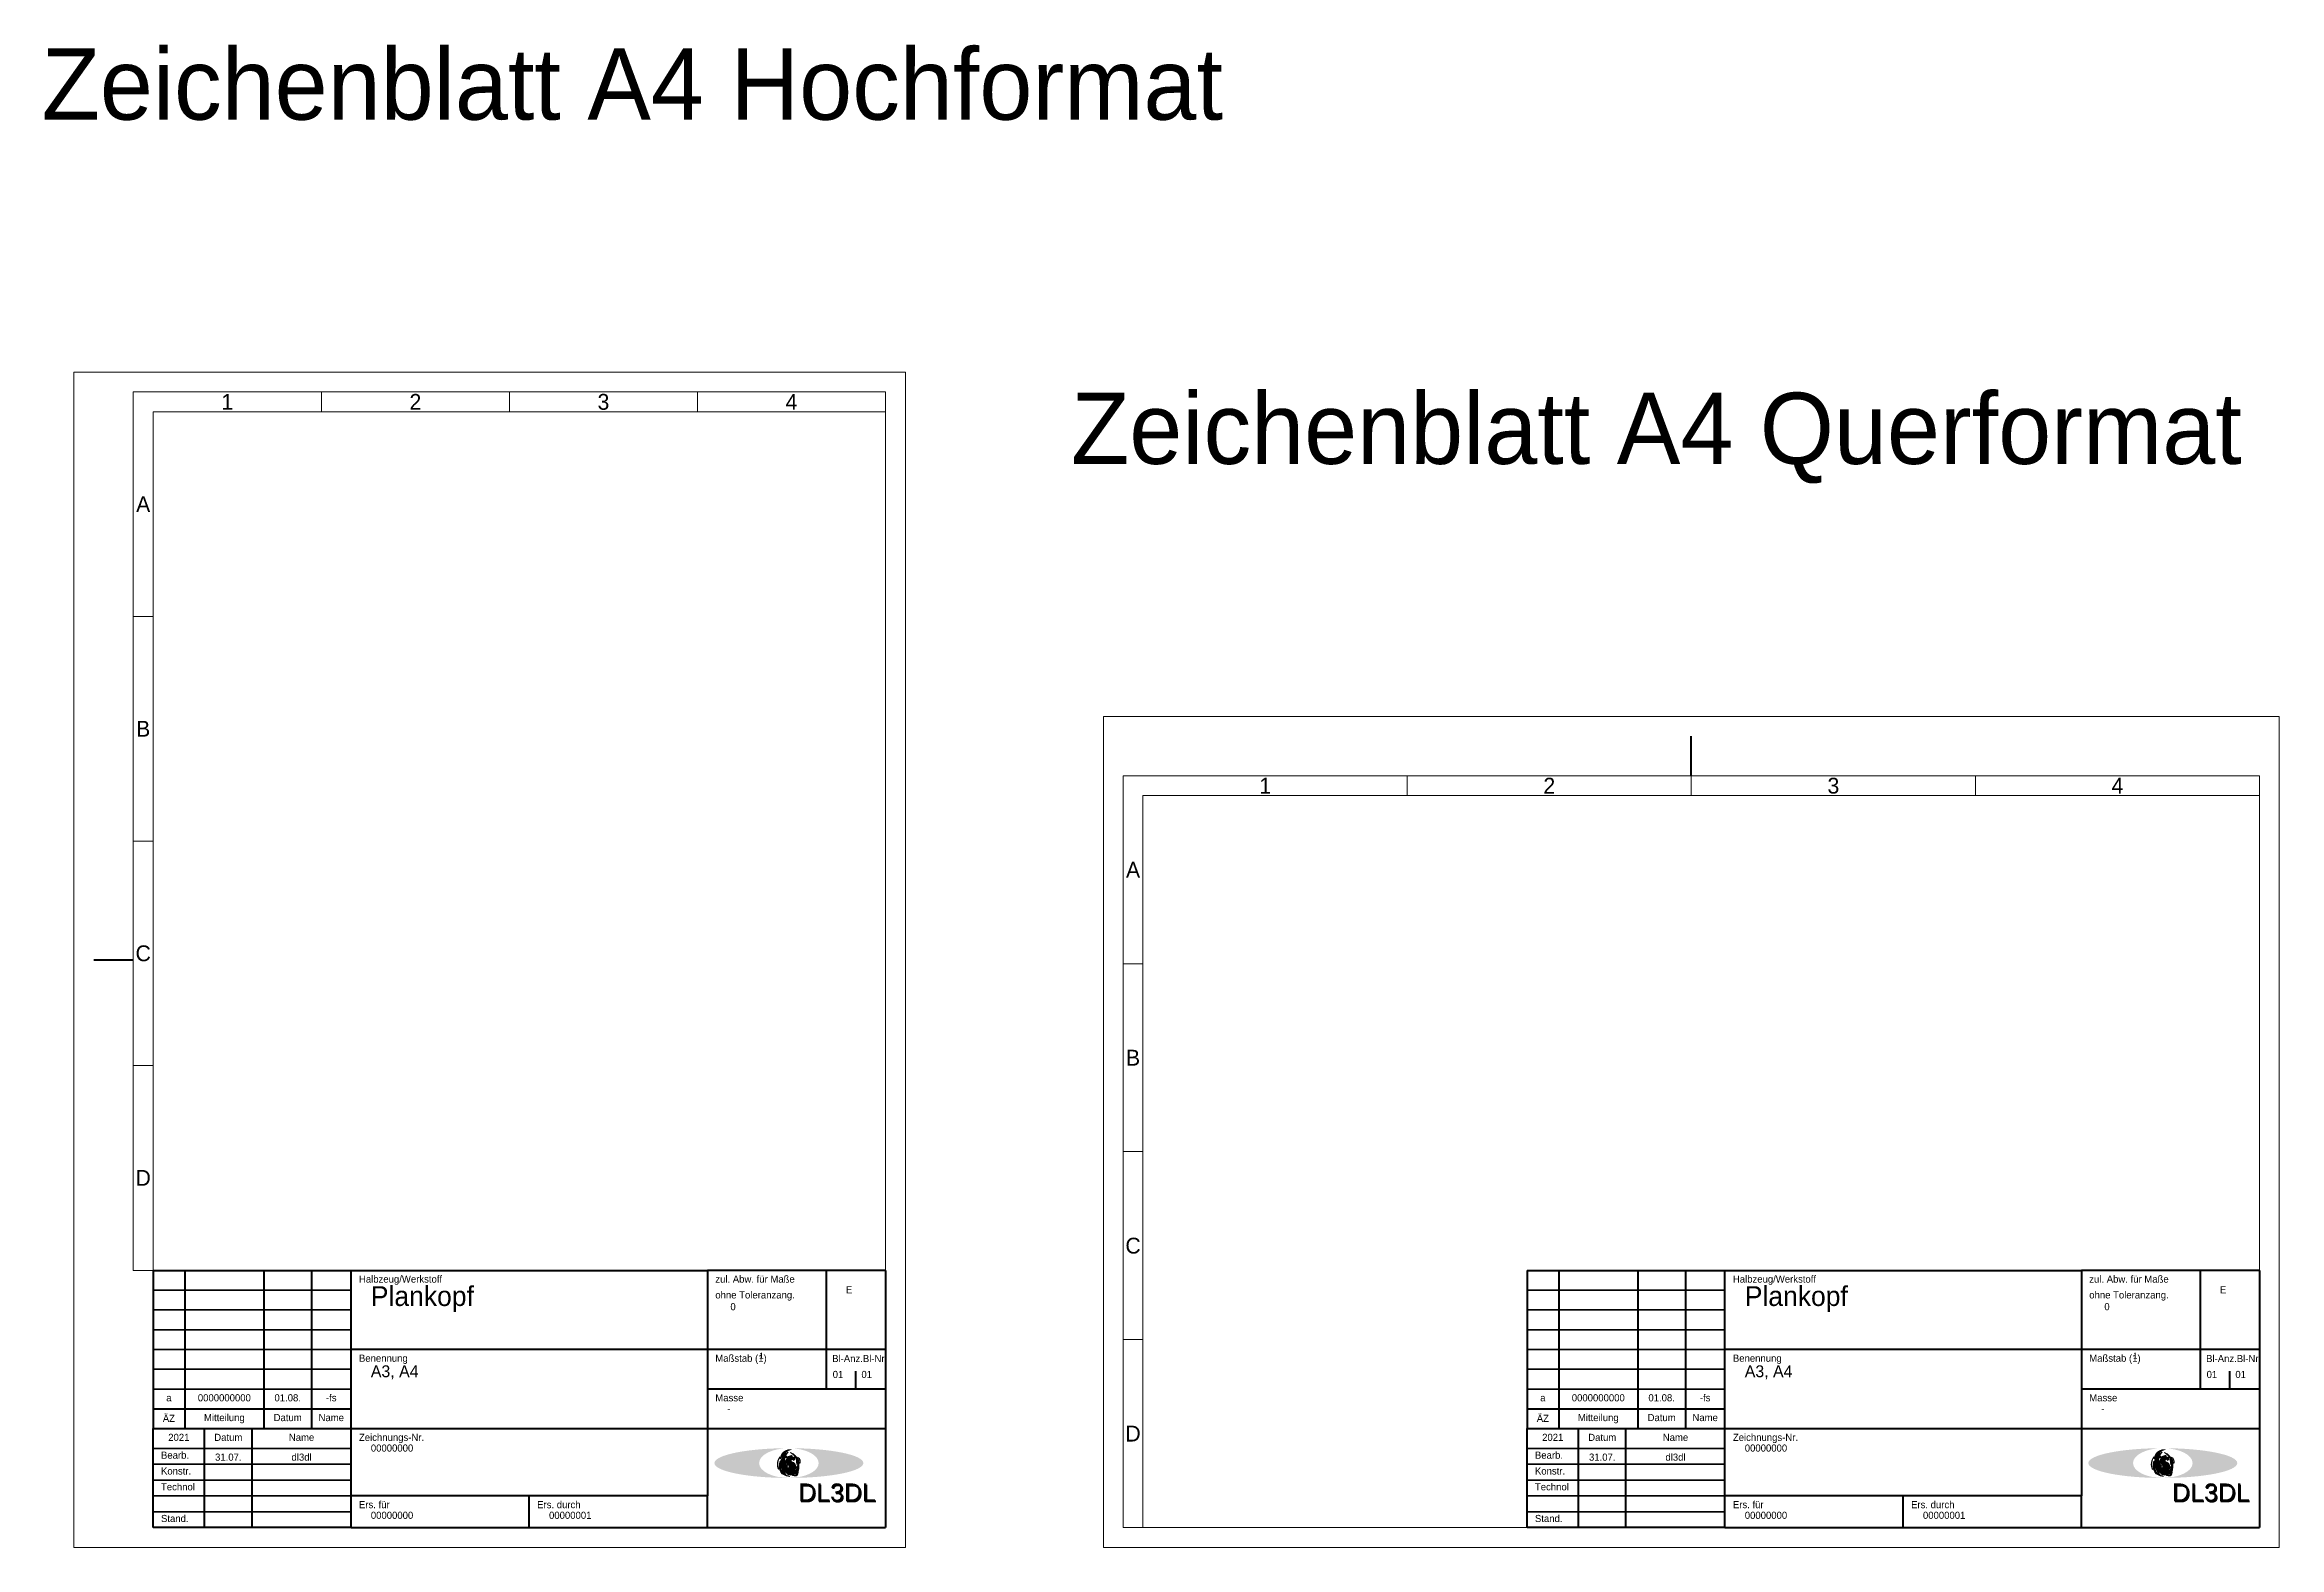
# Model space of a CAD drawing. Header units: millimetres. Extents: x -10 to 4154, y -219 to 3798.
# Drawn here: x 3581 to 4146, y 367 to 747 of the extents above; entities that cross this region are included whole.
import ezdxf
from ezdxf.enums import TextEntityAlignment as Align

# ---------------------------------------------------------------- set-up
doc = ezdxf.new("R2010")
doc.units = ezdxf.units.MM
for name, color, linetype, lineweight, true_color in [('_Logo_A_oval', 1, 'Continuous', 5, 0xff0000), ('_Logo_B_oval', 30, 'Continuous', 5, 0xff7f00), ('_Logo_C_oval', 16, 'Continuous', 5, 0x4c0000), ('_Logo_Phoenix', 96, 'Continuous', 5, 0x004c00), ('_Logo_Text1', 5, 'Continuous', 5, 0x0000ff), ('_Logo_Text2', 1, 'Continuous', 5, 0xff0000), ('Begrenzungslinie Felder', 5, 'Continuous', 50, 0x0000ff), ('Begrenzungslinie Schriftfeld', 30, 'Continuous', 100, 0xff7f00), ('Blattformate', 2, 'Continuous', 5, 0xffff00), ('Legende', 7, 'Continuous', 5, 0x000000), ('Lochung', 94, 'Continuous', 50, 0x008000), ('PK_Txt_ausgef', 3, 'Continuous', 5, 0x00ff00), ('Text_Ausgef', 3, 'Continuous', 5, 0x00ff00), ('Text_Vorgabe', 1, 'Continuous', 5, 0xff0000), ('Zeichnungsrahmen_1', 7, 'Continuous', 5, 0x000000), ('Zeilenlinie', 134, 'Continuous', 35, 0x008080)]:
    doc.layers.add(name, color=color, linetype=linetype, lineweight=lineweight, true_color=true_color)
doc.styles.add('textstyle302', font='')
doc.styles.add('textstyle305', font='')
doc.styles.add('textstyle307', font='')
doc.styles.add('textstyle309', font='')
doc.styles.add('textstyle311', font='')
doc.styles.add('textstyle313', font='')
doc.styles.add('textstyle315', font='')
doc.styles.add('textstyle318', font='')
doc.styles.add('textstyle323', font='')
doc.styles.add('textstyle325', font='')
doc.styles.add('textstyle327', font='')
doc.styles.add('textstyle329', font='')
doc.styles.add('textstyle331', font='')
doc.styles.add('textstyle333', font='')
doc.styles.add('textstyle335', font='')
doc.styles.add('textstyle337', font='')
doc.styles.add('textstyle564', font='')
doc.styles.add('textstyle565', font='')
doc.styles.add('textstyle778', font='')
doc.styles.add('textstyle779', font='')
doc.styles.add('textstyle780', font='')
doc.styles.add('textstyle781', font='')
doc.styles.add('textstyle782', font='')
doc.styles.add('textstyle783', font='')
doc.styles.add('textstyle784', font='')
doc.styles.add('textstyle785', font='')
doc.styles.add('textstyle786', font='')
doc.styles.add('textstyle787', font='')
doc.styles.add('textstyle788', font='')
doc.styles.add('textstyle789', font='')
doc.styles.add('textstyle790', font='')
doc.styles.add('textstyle791', font='')
doc.styles.add('textstyle792', font='')
doc.styles.add('textstyle793', font='')
doc.styles.add('textstyle794', font='')
doc.styles.add('textstyle795', font='')
doc.styles.add('textstyle808', font='')
doc.styles.add('textstyle809', font='')
doc.styles.add('textstyle816', font='')
doc.styles.add('textstyle817', font='')
doc.styles.add('textstyle818', font='')
doc.styles.add('textstyle819', font='')
doc.styles.add('textstyle820', font='')
doc.styles.add('textstyle821', font='')
doc.styles.add('textstyle822', font='')
doc.styles.add('textstyle823', font='')
doc.styles.add('textstyle824', font='')
doc.styles.add('textstyle825', font='')
doc.styles.add('textstyle826', font='')
doc.styles.add('textstyle827', font='')
doc.styles.add('textstyle828', font='')
doc.styles.add('textstyle829', font='')
doc.styles.add('textstyle830', font='')
doc.styles.add('textstyle831', font='')
doc.styles.add('textstyle832', font='')
doc.styles.add('textstyle833', font='')
doc.styles.add('textstyle834', font='')
doc.styles.add('textstyle835', font='')
doc.styles.add('textstyle836', font='')
doc.styles.add('textstyle837', font='')
doc.styles.add('textstyle838', font='')
doc.styles.add('textstyle839', font='')
doc.styles.add('textstyle840', font='')
doc.styles.add('textstyle841', font='')
doc.styles.add('textstyle842', font='')
doc.styles.add('textstyle843', font='')
doc.styles.add('textstyle844', font='')
doc.styles.add('textstyle845', font='')
doc.styles.add('textstyle846', font='')
doc.styles.add('textstyle847', font='')
doc.styles.add('textstyle848', font='')
doc.styles.add('textstyle849', font='')
doc.styles.add('textstyle850', font='')
doc.styles.add('textstyle851', font='')
doc.styles.add('textstyle852', font='')
doc.styles.add('textstyle853', font='')
doc.styles.add('textstyle854', font='')
doc.styles.add('textstyle855', font='')
doc.styles.add('textstyle856', font='')
doc.styles.add('textstyle857', font='')
doc.styles.add('textstyle858', font='')
doc.styles.add('textstyle859', font='')
doc.styles.add('textstyle860', font='')
doc.styles.add('textstyle861', font='')
doc.styles.add('textstyle862', font='')
doc.styles.add('textstyle863', font='')
doc.styles.add('textstyle864', font='')
doc.styles.add('textstyle865', font='')
doc.styles.add('textstyle866', font='')
doc.styles.add('textstyle867', font='')
doc.styles.add('textstyle868', font='')
doc.styles.add('textstyle869', font='')
doc.styles.add('textstyle870', font='')
doc.styles.add('textstyle871', font='')
doc.styles.add('textstyle872', font='')
doc.styles.add('textstyle873', font='')
doc.styles.add('textstyle874', font='')
doc.styles.add('textstyle875', font='')
doc.styles.get('textstyle302').set_extended_font_data('TGL 31034-1')
doc.styles.get('textstyle305').set_extended_font_data('TGL 31034-1')
doc.styles.get('textstyle307').set_extended_font_data('TGL 31034-1')
doc.styles.get('textstyle309').set_extended_font_data('TGL 31034-1')
doc.styles.get('textstyle311').set_extended_font_data('TGL 31034-1')
doc.styles.get('textstyle313').set_extended_font_data('TGL 31034-1')
doc.styles.get('textstyle315').set_extended_font_data('TGL 31034-1')
doc.styles.get('textstyle318').set_extended_font_data('TGL 31034-1')
doc.styles.get('textstyle323').set_extended_font_data('TGL 31034-1')
doc.styles.get('textstyle325').set_extended_font_data('TGL 31034-1')
doc.styles.get('textstyle327').set_extended_font_data('TGL 31034-1')
doc.styles.get('textstyle329').set_extended_font_data('TGL 31034-1')
doc.styles.get('textstyle331').set_extended_font_data('TGL 31034-1')
doc.styles.get('textstyle333').set_extended_font_data('TGL 31034-1')
doc.styles.get('textstyle335').set_extended_font_data('TGL 31034-1')
doc.styles.get('textstyle337').set_extended_font_data('TGL 31034-1')
doc.styles.get('textstyle564').set_extended_font_data('TGL 31034-1')
doc.styles.get('textstyle565').set_extended_font_data('TGL 31034-1')
doc.styles.get('textstyle778').set_extended_font_data('TGL 31034-1')
doc.styles.get('textstyle779').set_extended_font_data('TGL 31034-1')
doc.styles.get('textstyle780').set_extended_font_data('TGL 31034-1')
doc.styles.get('textstyle781').set_extended_font_data('TGL 31034-1')
doc.styles.get('textstyle782').set_extended_font_data('TGL 31034-1')
doc.styles.get('textstyle783').set_extended_font_data('TGL 31034-1')
doc.styles.get('textstyle784').set_extended_font_data('TGL 31034-1')
doc.styles.get('textstyle785').set_extended_font_data('TGL 31034-1')
doc.styles.get('textstyle786').set_extended_font_data('TGL 31034-1')
doc.styles.get('textstyle787').set_extended_font_data('TGL 31034-1')
doc.styles.get('textstyle788').set_extended_font_data('TGL 31034-1')
doc.styles.get('textstyle789').set_extended_font_data('TGL 31034-1')
doc.styles.get('textstyle790').set_extended_font_data('TGL 31034-1')
doc.styles.get('textstyle791').set_extended_font_data('TGL 31034-1')
doc.styles.get('textstyle792').set_extended_font_data('TGL 31034-1')
doc.styles.get('textstyle793').set_extended_font_data('TGL 31034-1')
doc.styles.get('textstyle794').set_extended_font_data('TGL 31034-1')
doc.styles.get('textstyle795').set_extended_font_data('TGL 31034-1')
doc.styles.get('textstyle808').set_extended_font_data('Arial')
doc.styles.get('textstyle809').set_extended_font_data('Arial')
doc.styles.get('textstyle816').set_extended_font_data('TGL 31034-1')
doc.styles.get('textstyle817').set_extended_font_data('TGL 31034-1')
doc.styles.get('textstyle818').set_extended_font_data('TGL 31034-1')
doc.styles.get('textstyle819').set_extended_font_data('TGL 31034-1')
doc.styles.get('textstyle820').set_extended_font_data('TGL 31034-1')
doc.styles.get('textstyle821').set_extended_font_data('TGL 31034-1')
doc.styles.get('textstyle822').set_extended_font_data('TGL 31034-1')
doc.styles.get('textstyle823').set_extended_font_data('TGL 31034-1')
doc.styles.get('textstyle824').set_extended_font_data('TGL 31034-1')
doc.styles.get('textstyle825').set_extended_font_data('TGL 31034-1')
doc.styles.get('textstyle826').set_extended_font_data('TGL 31034-1')
doc.styles.get('textstyle827').set_extended_font_data('TGL 31034-1')
doc.styles.get('textstyle828').set_extended_font_data('TGL 31034-1')
doc.styles.get('textstyle829').set_extended_font_data('TGL 31034-1')
doc.styles.get('textstyle830').set_extended_font_data('TGL 31034-1')
doc.styles.get('textstyle831').set_extended_font_data('TGL 31034-1')
doc.styles.get('textstyle832').set_extended_font_data('TGL 31034-1')
doc.styles.get('textstyle833').set_extended_font_data('TGL 31034-1')
doc.styles.get('textstyle834').set_extended_font_data('TGL 31034-1')
doc.styles.get('textstyle835').set_extended_font_data('TGL 31034-1')
doc.styles.get('textstyle836').set_extended_font_data('TGL 31034-1')
doc.styles.get('textstyle837').set_extended_font_data('TGL 31034-1')
doc.styles.get('textstyle838').set_extended_font_data('TGL 31034-1')
doc.styles.get('textstyle839').set_extended_font_data('TGL 31034-1')
doc.styles.get('textstyle840').set_extended_font_data('TGL 31034-1')
doc.styles.get('textstyle841').set_extended_font_data('TGL 31034-1')
doc.styles.get('textstyle842').set_extended_font_data('TGL 31034-1')
doc.styles.get('textstyle843').set_extended_font_data('TGL 31034-1')
doc.styles.get('textstyle844').set_extended_font_data('Arial')
doc.styles.get('textstyle845').set_extended_font_data('Arial')
doc.styles.get('textstyle846').set_extended_font_data('TGL 31034-1')
doc.styles.get('textstyle847').set_extended_font_data('TGL 31034-1')
doc.styles.get('textstyle848').set_extended_font_data('TGL 31034-1')
doc.styles.get('textstyle849').set_extended_font_data('TGL 31034-1')
doc.styles.get('textstyle850').set_extended_font_data('TGL 31034-1')
doc.styles.get('textstyle851').set_extended_font_data('TGL 31034-1')
doc.styles.get('textstyle852').set_extended_font_data('TGL 31034-1')
doc.styles.get('textstyle853').set_extended_font_data('TGL 31034-1')
doc.styles.get('textstyle854').set_extended_font_data('TGL 31034-1')
doc.styles.get('textstyle855').set_extended_font_data('TGL 31034-1')
doc.styles.get('textstyle856').set_extended_font_data('TGL 31034-1')
doc.styles.get('textstyle857').set_extended_font_data('TGL 31034-1')
doc.styles.get('textstyle858').set_extended_font_data('TGL 31034-1')
doc.styles.get('textstyle859').set_extended_font_data('TGL 31034-1')
doc.styles.get('textstyle860').set_extended_font_data('TGL 31034-1')
doc.styles.get('textstyle861').set_extended_font_data('TGL 31034-1')
doc.styles.get('textstyle862').set_extended_font_data('TGL 31034-1')
doc.styles.get('textstyle863').set_extended_font_data('TGL 31034-1')
doc.styles.get('textstyle864').set_extended_font_data('TGL 31034-1')
doc.styles.get('textstyle865').set_extended_font_data('TGL 31034-1')
doc.styles.get('textstyle866').set_extended_font_data('TGL 31034-1')
doc.styles.get('textstyle867').set_extended_font_data('TGL 31034-1')
doc.styles.get('textstyle868').set_extended_font_data('TGL 31034-1')
doc.styles.get('textstyle869').set_extended_font_data('TGL 31034-1')
doc.styles.get('textstyle870').set_extended_font_data('TGL 31034-1')
doc.styles.get('textstyle871').set_extended_font_data('TGL 31034-1')
doc.styles.get('textstyle872').set_extended_font_data('TGL 31034-1')
doc.styles.get('textstyle873').set_extended_font_data('TGL 31034-1')
doc.styles.get('textstyle874').set_extended_font_data('TGL 31034-1')
doc.styles.get('textstyle875').set_extended_font_data('TGL 31034-1')

msp = doc.modelspace()

# ---------------------------------------------------------------- texts
at = {"layer": '_Logo_Text1'}
for style, p in [('textstyle808', (3781.8, 380.93)), ('textstyle844', (4128.8, 380.93))]:
    msp.add_text('DL3DL', height=4.514, dxfattribs=dict(at, style=style)).set_placement(p, align=Align.MIDDLE_CENTER)
at = {"layer": '_Logo_Text2'}
for style, p in [('textstyle809', (3781.59, 381.22)), ('textstyle845', (4128.59, 381.22))]:
    msp.add_text('DL3DL', height=4.514, dxfattribs=dict(at, style=style)).set_placement(p, align=Align.MIDDLE_CENTER)
at = {"layer": 'Legende'}
for s, style, p in [('Zeichenblatt A4 Hochformat', 'textstyle565', (3580.71, 746.13)), ('Zeichenblatt A4 Querformat', 'textstyle564', (3840.71, 659.13))]:
    msp.add_text(s, height=18, dxfattribs=dict(at, style=style)).set_placement(p, align=Align.TOP_LEFT)
at = {"layer": 'PK_Txt_ausgef'}
for style, p in [('textstyle847', (3761.92, 415.79)), ('textstyle783', (4108.92, 415.79))]:
    msp.add_text('1', height=1.5, dxfattribs=dict(at, style=style)).set_placement(p, align=Align.MIDDLE_LEFT)
at = {"layer": 'Text_Ausgef'}
for s, height, style, p in [('Plankopf', 5, 'textstyle855', (3663.85, 433.32)), ('0', 1.8, 'textstyle850', (3754.66, 429.04)), ('E', 1.8, 'textstyle846', (3783.85, 433.32)), ('Plankopf', 5, 'textstyle791', (4010.85, 433.32)), ('0', 1.8, 'textstyle786', (4101.66, 429.04)), ('E', 1.8, 'textstyle782', (4130.85, 433.32)), ('A3, A4', 3, 'textstyle854', (3663.85, 413.32)), ('A3, A4', 3, 'textstyle790', (4010.85, 413.32)), ('01', 1.8, 'textstyle848', (3780.49, 411.92)), ('01', 1.8, 'textstyle849', (3787.75, 411.92)), ('01', 1.8, 'textstyle784', (4127.49, 411.92)), ('01', 1.8, 'textstyle785', (4134.75, 411.92)), ('-', 1.8, 'textstyle851', (3753.85, 403.32)), ('-', 1.8, 'textstyle787', (4100.85, 403.32)), ('00000000', 1.8, 'textstyle853', (3663.85, 393.32)), ('00000000', 1.8, 'textstyle789', (4010.85, 393.32)), ('00000000', 1.8, 'textstyle839', (3663.85, 376.32)), ('00000001', 1.8, 'textstyle852', (3708.85, 376.32)), ('00000000', 1.8, 'textstyle795', (4010.85, 376.32)), ('00000001', 1.8, 'textstyle788', (4055.85, 376.32))]:
    msp.add_text(s, height=height, dxfattribs=dict(at, style=style)).set_placement(p, align=Align.TOP_LEFT)
for s, style, p in [('a', 'textstyle841', (3612.85, 406.02)), ('0000000000', 'textstyle842', (3626.85, 406.02)), ('01.08.', 'textstyle843', (3642.85, 406.02)), ('-fs', 'textstyle836', (3653.85, 406.02)), ('a', 'textstyle779', (3959.85, 406.02)), ('0000000000', 'textstyle780', (3973.85, 406.02)), ('01.08.', 'textstyle781', (3989.85, 406.02)), ('-fs', 'textstyle792', (4000.85, 406.02)), ('2021', 'textstyle840', (3615.35, 396.02)), ('2021', 'textstyle778', (3962.35, 396.02)), ('31.07.', 'textstyle837', (3627.85, 391.02)), ('dl3dl', 'textstyle838', (3646.35, 391.02)), ('31.07.', 'textstyle793', (3974.85, 391.02)), ('dl3dl', 'textstyle794', (3993.35, 391.02))]:
    msp.add_text(s, height=1.8, dxfattribs=dict(at, style=style)).set_placement(p, align=Align.TOP_CENTER)
at = {"layer": 'Text_Vorgabe'}
for s, style, p in [('Halbzeug/Werkstoff', 'textstyle822', (3660.85, 436.02)), ('zul. Abw. für Maße', 'textstyle819', (3750.85, 436.02)), ('Halbzeug/Werkstoff', 'textstyle862', (4007.85, 436.02)), ('zul. Abw. für Maße', 'textstyle859', (4097.85, 436.02)), ('ohne Toleranzang.', 'textstyle820', (3750.85, 432.02)), ('ohne Toleranzang.', 'textstyle860', (4097.85, 432.02)), ('Benennung', 'textstyle823', (3660.85, 416.02)), ('Maßstab (1)', 'textstyle821', (3750.85, 416.02)), ('Bl-Anz.Bl-Nr.', 'textstyle817', (3780.36, 415.93)), ('Benennung', 'textstyle863', (4007.85, 416.02)), ('Maßstab (1)', 'textstyle861', (4097.85, 416.02)), ('Bl-Anz.Bl-Nr.', 'textstyle857', (4127.36, 415.93)), ('Masse', 'textstyle816', (3750.85, 406.02)), ('Masse', 'textstyle856', (4097.85, 406.02)), ('Zeichnungs-Nr.', 'textstyle824', (3660.85, 396.02)), ('Zeichnungs-Nr.', 'textstyle864', (4007.85, 396.02)), ('Bearb.', 'textstyle831', (3610.85, 391.52)), ('Bearb.', 'textstyle871', (3957.85, 391.52)), ('Konstr.', 'textstyle830', (3610.85, 387.52)), ('Konstr.', 'textstyle870', (3957.85, 387.52)), ('Technol', 'textstyle835', (3610.85, 383.52)), ('Ers. für', 'textstyle825', (3660.85, 379.02)), ('Ers. durch', 'textstyle818', (3705.85, 379.02)), ('Technol', 'textstyle875', (3957.85, 383.52)), ('Ers. für', 'textstyle865', (4007.85, 379.02)), ('Ers. durch', 'textstyle858', (4052.85, 379.02)), ('Stand.', 'textstyle834', (3610.85, 375.52)), ('Stand.', 'textstyle874', (3957.85, 375.52))]:
    msp.add_text(s, height=1.8, dxfattribs=dict(at, style=style)).set_placement(p, align=Align.TOP_LEFT)
for s, style, p in [('ÄZ', 'textstyle826', (3612.85, 400.82)), ('Mitteilung', 'textstyle827', (3626.85, 401.02)), ('Datum', 'textstyle828', (3642.85, 401.02)), ('Name', 'textstyle829', (3653.85, 401.02)), ('ÄZ', 'textstyle866', (3959.85, 400.82)), ('Mitteilung', 'textstyle867', (3973.85, 401.02)), ('Datum', 'textstyle868', (3989.85, 401.02)), ('Name', 'textstyle869', (4000.85, 401.02)), ('Datum', 'textstyle832', (3627.85, 396.02)), ('Name', 'textstyle833', (3646.35, 396.02)), ('Datum', 'textstyle872', (3974.85, 396.02)), ('Name', 'textstyle873', (3993.35, 396.02))]:
    msp.add_text(s, height=1.8, dxfattribs=dict(at, style=style)).set_placement(p, align=Align.TOP_CENTER)
at = {"layer": 'Zeichnungsrahmen_1'}
for s, style, p in [('1', 'textstyle318', (3627.6, 656.82)), ('2', 'textstyle313', (3675.1, 656.82)), ('3', 'textstyle315', (3722.6, 656.82)), ('4', 'textstyle309', (3770.1, 656.82)), ('A', 'textstyle311', (3606.35, 630.95)), ('B', 'textstyle305', (3606.35, 574.2)), ('1', 'textstyle335', (3889.73, 559.82)), ('2', 'textstyle337', (3961.48, 559.82)), ('3', 'textstyle331', (4033.23, 559.82)), ('4', 'textstyle333', (4104.98, 559.82)), ('A', 'textstyle327', (3856.35, 538.57)), ('C', 'textstyle307', (3606.35, 517.45)), ('B', 'textstyle329', (3856.35, 491.07)), ('D', 'textstyle302', (3606.35, 460.7)), ('C', 'textstyle323', (3856.35, 443.57)), ('D', 'textstyle325', (3856.35, 396.07))]:
    msp.add_text(s, height=4, dxfattribs=dict(at, style=style)).set_placement(p, align=Align.MIDDLE_CENTER)

# ---------------------------------------------------------------- hatches: boundary and pattern name
at = {"layer": '_Logo_A_oval'}
h = msp.add_hatch(color=256, dxfattribs=at)
edge = h.paths.add_edge_path()
edge.add_ellipse((3769.43, 388.62), major_axis=(7.52, 0), ratio=0.5, start_angle=0, end_angle=360)
edge = h.paths.add_edge_path()
edge.add_ellipse((3769.43, 388.62), major_axis=(11.29, 0), ratio=0.333333, start_angle=0, end_angle=360)
h = msp.add_hatch(color=256, dxfattribs=at)
edge = h.paths.add_edge_path()
edge.add_ellipse((4116.43, 388.62), major_axis=(7.52, 0), ratio=0.5, start_angle=0, end_angle=360)
edge = h.paths.add_edge_path()
edge.add_ellipse((4116.43, 388.62), major_axis=(11.29, 0), ratio=0.333333, start_angle=0, end_angle=360)
at = {"layer": '_Logo_B_oval'}
h = msp.add_hatch(color=256, dxfattribs=at)
edge = h.paths.add_edge_path()
edge.add_ellipse((3769.43, 388.62), major_axis=(11.29, 0), ratio=0.333333, start_angle=0, end_angle=360)
edge = h.paths.add_edge_path()
edge.add_ellipse((3769.43, 388.62), major_axis=(15.05, 0), ratio=0.25, start_angle=0, end_angle=360)
h = msp.add_hatch(color=256, dxfattribs=at)
edge = h.paths.add_edge_path()
edge.add_ellipse((4116.43, 388.62), major_axis=(11.29, 0), ratio=0.333333, start_angle=0, end_angle=360)
edge = h.paths.add_edge_path()
edge.add_ellipse((4116.43, 388.62), major_axis=(15.05, 0), ratio=0.25, start_angle=0, end_angle=360)
at = {"layer": '_Logo_C_oval'}
h = msp.add_hatch(color=256, dxfattribs=at)
edge = h.paths.add_edge_path()
edge.add_ellipse((3769.43, 388.62), major_axis=(15.05, 0), ratio=0.25, start_angle=0, end_angle=360)
edge = h.paths.add_edge_path()
edge.add_ellipse((3769.43, 388.62), major_axis=(18.81, 0), ratio=0.2, start_angle=0, end_angle=360)
h = msp.add_hatch(color=256, dxfattribs=at)
edge = h.paths.add_edge_path()
edge.add_ellipse((4116.43, 388.62), major_axis=(15.05, 0), ratio=0.25, start_angle=0, end_angle=360)
edge = h.paths.add_edge_path()
edge.add_ellipse((4116.43, 388.62), major_axis=(18.81, 0), ratio=0.2, start_angle=0, end_angle=360)
at = {"layer": '_Logo_Phoenix'}
h = msp.add_hatch(color=256, dxfattribs=at)
edge = h.paths.add_edge_path()
edge.add_spline(control_points=[(3767.25, 390.22), (3766.04, 389.08), (3766.63, 387.16), (3766.89, 387.03)], knot_values=[0, 0, 0, 0, 1, 1, 1, 1], degree=3, periodic=0)
edge.add_spline(control_points=[(3766.89, 387.03), (3766.81, 387.1), (3766.23, 389.01), (3767.25, 390.22)], knot_values=[0, 0, 0, 0, 1, 1, 1, 1], degree=3, periodic=0)
h = msp.add_hatch(color=256, dxfattribs=at)
edge = h.paths.add_edge_path()
edge.add_spline(control_points=[(3768.87, 388.15), (3769.18, 387.96), (3768.97, 387.61), (3768.97, 387.61), (3768.97, 387.61), (3769.04, 387.43), (3769.51, 387.42), (3769.44, 387.86), (3769.35, 388.15), (3768.96, 388.54), (3768.65, 388.8), (3768.53, 389.15), (3768.76, 389.51), (3769.14, 389.76), (3769.21, 389.85), (3769.15, 389.98), (3768.94, 389.98), (3768.75, 389.93), (3768.59, 390.01), (3768.63, 390.28), (3768.87, 390.4), (3768.88, 390.41), (3768.88, 390.4), (3768.81, 390.29), (3768.7, 390.21), (3768.8, 390.13), (3769.08, 390.21), (3769.42, 390.39), (3770.03, 390.52), (3770.25, 390.49), (3770.28, 390.43), (3770.31, 390.24), (3770.23, 390.08), (3770.53, 390.11), (3770.74, 390.02), (3770.91, 389.84), (3770.87, 389.56), (3770.67, 389.3), (3770.59, 389.24), (3770.59, 389.24), (3770.57, 389.39), (3770.52, 389.54), (3770.34, 389.58), (3770.09, 389.54), (3769.98, 389.3), (3770, 389), (3770.22, 388.91), (3770.66, 388.76), (3770.87, 388.49)], knot_values=[0, 0, 0, 0, 1, 2, 3, 4, 5, 6, 7, 8, 9, 10, 11, 12, 13, 14, 15, 16, 17, 18, 19, 20, 21, 22, 23, 24, 25, 26, 27, 28, 29, 30, 31, 32, 33, 34, 35, 36, 37, 38, 39, 40, 41, 42, 43, 44, 45, 46, 46, 46, 46], degree=3, periodic=0)
edge.add_spline(control_points=[(3770.87, 388.49), (3771.07, 388.14), (3771.21, 387.65), (3771.13, 387.18), (3770.96, 386.75), (3770.8, 386.48), (3770.8, 386.48), (3771.32, 386.79), (3771.46, 387.32), (3771.45, 387.73), (3771.41, 387.84), (3771.56, 387.57), (3771.58, 387.09), (3771.48, 386.79), (3771.06, 386.02), (3770.62, 385.73), (3770.13, 385.6), (3769.54, 385.59), (3769.17, 385.78), (3769.17, 385.78), (3769.17, 385.78)], knot_values=[0, 0, 0, 0, 1, 2, 3, 4, 5, 6, 7, 8, 9, 10, 11, 12, 13, 14, 15, 16, 17, 18, 18, 18, 18], degree=3, periodic=0)
edge.add_spline(control_points=[(3769.17, 385.78), (3769.17, 385.78), (3769.12, 385.75), (3766.23, 389.08), (3769.23, 391.48)], knot_values=[0, 0, 0, 0, 1, 2, 2, 2, 2], degree=3, periodic=0)
edge.add_spline(control_points=[(3769.23, 391.48), (3767.91, 389.76), (3768.87, 388.15), (3768.87, 388.15), (3768.87, 388.15), (3768.87, 388.15), (3768.87, 388.15)], knot_values=[0, 0, 0, 0, 1, 2, 3, 4, 4, 4, 4], degree=3, periodic=0)
h = msp.add_hatch(color=256, dxfattribs=at)
edge = h.paths.add_edge_path()
edge.add_spline(control_points=[(3768.78, 391.53), (3767.3, 388.63), (3768.68, 385.62), (3768.68, 385.6), (3768.68, 385.6), (3766.53, 388.67), (3768.78, 391.53), (3768.78, 391.53), (3768.78, 391.53)], knot_values=[0, 0, 0, 0, 1, 2, 3, 4, 5, 6, 6, 6, 6], degree=3, periodic=0)
h = msp.add_hatch(color=256, dxfattribs=at)
edge = h.paths.add_edge_path()
edge.add_spline(control_points=[(3770, 392.07), (3768.01, 391.59), (3767.27, 389.68), (3767.27, 389.68)], knot_values=[0, 0, 0, 0, 1, 1, 1, 1], degree=3, periodic=0)
edge.add_spline(control_points=[(3767.27, 389.68), (3767.3, 389.82), (3767.57, 392.06), (3770, 392.07)], knot_values=[0, 0, 0, 0, 1, 1, 1, 1], degree=3, periodic=0)
h = msp.add_hatch(color=256, dxfattribs=at)
edge = h.paths.add_edge_path()
edge.add_spline(control_points=[(3771.32, 389.22), (3771.36, 388.98), (3771.39, 388.79), (3771.41, 388.49), (3771.42, 388.26), (3771.41, 388.26), (3771.41, 388.26), (3771.52, 388.57), (3771.52, 388.95), (3771.44, 389.62), (3771.23, 390.23), (3771.05, 390.53), (3770.54, 390.95), (3769.86, 391.25), (3769.86, 391.25), (3769.86, 391.25)], knot_values=[0, 0, 0, 0, 1, 2, 3, 4, 5, 6, 7, 8, 9, 10, 11, 12, 13, 13, 13, 13], degree=3, periodic=0)
edge.add_spline(control_points=[(3769.86, 391.25), (3770.27, 391.04), (3770.5, 390.81), (3770.74, 390.5), (3770.99, 390.17), (3771.22, 389.66), (3771.32, 389.22)], knot_values=[0, 0, 0, 0, 1, 2, 3, 4, 4, 4, 4], degree=3, periodic=0)
h = msp.add_hatch(color=256, dxfattribs=at)
edge = h.paths.add_edge_path()
edge.add_spline(control_points=[(3771.97, 387.61), (3771.95, 387.23), (3771.83, 386.72), (3771.67, 386.44), (3771.31, 386.1), (3771.11, 385.9), (3771.11, 385.9), (3771.25, 386.16), (3771.45, 386.48), (3771.57, 386.79), (3771.58, 387.09), (3771.44, 387.78)], knot_values=[0, 0, 0, 0, 1, 2, 3, 4, 5, 6, 7, 8, 9, 9, 9, 9], degree=3, periodic=0)
edge.add_spline(control_points=[(3771.44, 387.78), (3771.63, 387.87), (3771.67, 388.08), (3771.69, 388.72), (3771.65, 389.28), (3771.64, 389.59), (3771.44, 390.2), (3771.33, 390.28), (3771.67, 389.85), (3771.78, 389.55), (3771.89, 389.12), (3771.95, 388.71), (3771.98, 388.14), (3771.97, 387.61)], knot_values=[0, 0, 0, 0, 1, 2, 3, 4, 5, 6, 7, 8, 9, 10, 11, 11, 11, 11], degree=3, periodic=0)
h = msp.add_hatch(color=256, dxfattribs=at)
edge = h.paths.add_edge_path()
edge.add_spline(control_points=[(3772.23, 388.47), (3772.23, 388.87), (3772.17, 389.14), (3772.11, 389.44), (3771.99, 389.68), (3771.72, 390.06), (3771.72, 390.06), (3771.72, 390.06)], knot_values=[0, 0, 0, 0, 1, 2, 3, 4, 5, 5, 5, 5], degree=3, periodic=0)
edge.add_spline(control_points=[(3771.72, 390.06), (3772.35, 389.74), (3772.23, 388.47), (3772.23, 388.47), (3772.23, 388.47)], knot_values=[0, 0, 0, 0, 1, 2, 2, 2, 2], degree=3, periodic=0)
h = msp.add_hatch(color=256, dxfattribs=at)
edge = h.paths.add_edge_path()
edge.add_spline(control_points=[(4114.25, 390.22), (4113.04, 389.08), (4113.63, 387.16), (4113.89, 387.03)], knot_values=[0, 0, 0, 0, 1, 1, 1, 1], degree=3, periodic=0)
edge.add_spline(control_points=[(4113.89, 387.03), (4113.81, 387.1), (4113.23, 389.01), (4114.25, 390.22)], knot_values=[0, 0, 0, 0, 1, 1, 1, 1], degree=3, periodic=0)
h = msp.add_hatch(color=256, dxfattribs=at)
edge = h.paths.add_edge_path()
edge.add_spline(control_points=[(4115.87, 388.15), (4116.18, 387.96), (4115.97, 387.61), (4115.97, 387.61), (4115.97, 387.61), (4116.04, 387.43), (4116.51, 387.42), (4116.44, 387.86), (4116.35, 388.15), (4115.96, 388.54), (4115.65, 388.8), (4115.53, 389.15), (4115.76, 389.51), (4116.14, 389.76), (4116.21, 389.85), (4116.15, 389.98), (4115.94, 389.98), (4115.75, 389.93), (4115.59, 390.01), (4115.63, 390.28), (4115.87, 390.4), (4115.88, 390.41), (4115.88, 390.4), (4115.81, 390.29), (4115.7, 390.21), (4115.8, 390.13), (4116.08, 390.21), (4116.42, 390.39), (4117.03, 390.52), (4117.25, 390.49), (4117.28, 390.43), (4117.31, 390.24), (4117.23, 390.08), (4117.53, 390.11), (4117.74, 390.02), (4117.91, 389.84), (4117.87, 389.56), (4117.67, 389.3), (4117.59, 389.24), (4117.59, 389.24), (4117.57, 389.39), (4117.52, 389.54), (4117.34, 389.58), (4117.09, 389.54), (4116.98, 389.3), (4117, 389), (4117.22, 388.91), (4117.66, 388.76), (4117.87, 388.49)], knot_values=[0, 0, 0, 0, 1, 2, 3, 4, 5, 6, 7, 8, 9, 10, 11, 12, 13, 14, 15, 16, 17, 18, 19, 20, 21, 22, 23, 24, 25, 26, 27, 28, 29, 30, 31, 32, 33, 34, 35, 36, 37, 38, 39, 40, 41, 42, 43, 44, 45, 46, 46, 46, 46], degree=3, periodic=0)
edge.add_spline(control_points=[(4117.87, 388.49), (4118.07, 388.14), (4118.21, 387.65), (4118.13, 387.18), (4117.96, 386.75), (4117.8, 386.48), (4117.8, 386.48), (4118.32, 386.79), (4118.46, 387.32), (4118.45, 387.73), (4118.41, 387.84), (4118.56, 387.57), (4118.58, 387.09), (4118.48, 386.79), (4118.06, 386.02), (4117.62, 385.73), (4117.13, 385.6), (4116.54, 385.59), (4116.17, 385.78), (4116.17, 385.78), (4116.17, 385.78)], knot_values=[0, 0, 0, 0, 1, 2, 3, 4, 5, 6, 7, 8, 9, 10, 11, 12, 13, 14, 15, 16, 17, 18, 18, 18, 18], degree=3, periodic=0)
edge.add_spline(control_points=[(4116.17, 385.78), (4116.17, 385.78), (4116.12, 385.75), (4113.23, 389.08), (4116.23, 391.48)], knot_values=[0, 0, 0, 0, 1, 2, 2, 2, 2], degree=3, periodic=0)
edge.add_spline(control_points=[(4116.23, 391.48), (4114.91, 389.76), (4115.87, 388.15), (4115.87, 388.15), (4115.87, 388.15), (4115.87, 388.15), (4115.87, 388.15)], knot_values=[0, 0, 0, 0, 1, 2, 3, 4, 4, 4, 4], degree=3, periodic=0)
h = msp.add_hatch(color=256, dxfattribs=at)
edge = h.paths.add_edge_path()
edge.add_spline(control_points=[(4115.78, 391.53), (4114.3, 388.63), (4115.68, 385.62), (4115.68, 385.6), (4115.68, 385.6), (4113.53, 388.67), (4115.78, 391.53), (4115.78, 391.53), (4115.78, 391.53)], knot_values=[0, 0, 0, 0, 1, 2, 3, 4, 5, 6, 6, 6, 6], degree=3, periodic=0)
h = msp.add_hatch(color=256, dxfattribs=at)
edge = h.paths.add_edge_path()
edge.add_spline(control_points=[(4117, 392.07), (4115.01, 391.59), (4114.27, 389.68), (4114.27, 389.68)], knot_values=[0, 0, 0, 0, 1, 1, 1, 1], degree=3, periodic=0)
edge.add_spline(control_points=[(4114.27, 389.68), (4114.3, 389.82), (4114.57, 392.06), (4117, 392.07)], knot_values=[0, 0, 0, 0, 1, 1, 1, 1], degree=3, periodic=0)
h = msp.add_hatch(color=256, dxfattribs=at)
edge = h.paths.add_edge_path()
edge.add_spline(control_points=[(4118.32, 389.22), (4118.36, 388.98), (4118.39, 388.79), (4118.41, 388.49), (4118.42, 388.26), (4118.41, 388.26), (4118.41, 388.26), (4118.52, 388.57), (4118.52, 388.95), (4118.44, 389.62), (4118.23, 390.23), (4118.05, 390.53), (4117.54, 390.95), (4116.86, 391.25), (4116.86, 391.25), (4116.86, 391.25)], knot_values=[0, 0, 0, 0, 1, 2, 3, 4, 5, 6, 7, 8, 9, 10, 11, 12, 13, 13, 13, 13], degree=3, periodic=0)
edge.add_spline(control_points=[(4116.86, 391.25), (4117.27, 391.04), (4117.5, 390.81), (4117.74, 390.5), (4117.99, 390.17), (4118.22, 389.66), (4118.32, 389.22)], knot_values=[0, 0, 0, 0, 1, 2, 3, 4, 4, 4, 4], degree=3, periodic=0)
h = msp.add_hatch(color=256, dxfattribs=at)
edge = h.paths.add_edge_path()
edge.add_spline(control_points=[(4118.97, 387.61), (4118.95, 387.23), (4118.83, 386.72), (4118.67, 386.44), (4118.31, 386.1), (4118.11, 385.9), (4118.11, 385.9), (4118.25, 386.16), (4118.45, 386.48), (4118.57, 386.79), (4118.58, 387.09), (4118.44, 387.78)], knot_values=[0, 0, 0, 0, 1, 2, 3, 4, 5, 6, 7, 8, 9, 9, 9, 9], degree=3, periodic=0)
edge.add_spline(control_points=[(4118.44, 387.78), (4118.63, 387.87), (4118.67, 388.08), (4118.69, 388.72), (4118.65, 389.28), (4118.64, 389.59), (4118.44, 390.2), (4118.33, 390.28), (4118.67, 389.85), (4118.78, 389.55), (4118.89, 389.12), (4118.95, 388.71), (4118.98, 388.14), (4118.97, 387.61)], knot_values=[0, 0, 0, 0, 1, 2, 3, 4, 5, 6, 7, 8, 9, 10, 11, 11, 11, 11], degree=3, periodic=0)
h = msp.add_hatch(color=256, dxfattribs=at)
edge = h.paths.add_edge_path()
edge.add_spline(control_points=[(4119.23, 388.47), (4119.23, 388.87), (4119.17, 389.14), (4119.11, 389.44), (4118.99, 389.68), (4118.72, 390.06), (4118.72, 390.06), (4118.72, 390.06)], knot_values=[0, 0, 0, 0, 1, 2, 3, 4, 5, 5, 5, 5], degree=3, periodic=0)
edge.add_spline(control_points=[(4118.72, 390.06), (4119.35, 389.74), (4119.23, 388.47), (4119.23, 388.47), (4119.23, 388.47)], knot_values=[0, 0, 0, 0, 1, 2, 2, 2, 2], degree=3, periodic=0)
h = msp.add_hatch(color=256, dxfattribs=at)
edge = h.paths.add_edge_path()
edge.add_spline(control_points=[(3767.11, 389.01), (3767.18, 386.18), (3769.64, 385.21), (3769.64, 385.21), (3769.64, 385.21), (3766.87, 385.89), (3767.13, 388.98), (3767.13, 388.98), (3767.11, 389.01)], knot_values=[0, 0, 0, 0, 1, 2, 3, 4, 5, 6, 6, 6, 6], degree=3, periodic=0)
h = msp.add_hatch(color=256, dxfattribs=at)
edge = h.paths.add_edge_path()
edge.add_spline(control_points=[(3770.43, 385.47), (3770.7, 385.36), (3771.15, 385.35), (3771.39, 385.42), (3771.61, 385.67), (3771.75, 386.01), (3771.77, 386.26), (3771.79, 386.37), (3771.79, 386.37), (3771.79, 386.37), (3771.7, 386.15), (3771.63, 386.07), (3771.45, 385.85), (3771.26, 385.72), (3771.08, 385.64), (3770.8, 385.55), (3770.52, 385.53), (3770.43, 385.53), (3770.33, 385.54), (3770.33, 385.53), (3770.33, 385.53), (3770.39, 385.49), (3770.43, 385.47), (3770.43, 385.47), (3770.43, 385.47)], knot_values=[0, 0, 0, 0, 1, 2, 3, 4, 5, 6, 7, 8, 9, 10, 11, 12, 13, 14, 15, 16, 17, 18, 19, 20, 21, 22, 22, 22, 22], degree=3, periodic=0)
h = msp.add_hatch(color=256, dxfattribs=at)
edge = h.paths.add_edge_path()
edge.add_spline(control_points=[(4114.11, 389.01), (4114.18, 386.18), (4116.64, 385.21), (4116.64, 385.21), (4116.64, 385.21), (4113.87, 385.89), (4114.13, 388.98), (4114.13, 388.98), (4114.11, 389.01)], knot_values=[0, 0, 0, 0, 1, 2, 3, 4, 5, 6, 6, 6, 6], degree=3, periodic=0)
h = msp.add_hatch(color=256, dxfattribs=at)
edge = h.paths.add_edge_path()
edge.add_spline(control_points=[(4117.43, 385.47), (4117.7, 385.36), (4118.15, 385.35), (4118.39, 385.42), (4118.61, 385.67), (4118.75, 386.01), (4118.77, 386.26), (4118.79, 386.37), (4118.79, 386.37), (4118.79, 386.37), (4118.7, 386.15), (4118.63, 386.07), (4118.45, 385.85), (4118.26, 385.72), (4118.08, 385.64), (4117.8, 385.55), (4117.52, 385.53), (4117.43, 385.53), (4117.33, 385.54), (4117.33, 385.53), (4117.33, 385.53), (4117.39, 385.49), (4117.43, 385.47), (4117.43, 385.47), (4117.43, 385.47)], knot_values=[0, 0, 0, 0, 1, 2, 3, 4, 5, 6, 7, 8, 9, 10, 11, 12, 13, 14, 15, 16, 17, 18, 19, 20, 21, 22, 22, 22, 22], degree=3, periodic=0)

# ---------------------------------------------------------------- linework, layer by layer
for points in [[(3767.25, 390.22), (3766.04, 389.08), (3766.63, 387.16), (3766.89, 387.03)], [(3769.23, 391.48), (3766.23, 389.08), (3769.12, 385.75), (3769.17, 385.78), (3769.17, 385.78)], [(3767.25, 390.22), (3766.23, 389.01), (3766.81, 387.1), (3766.89, 387.03)], [(3768.78, 391.53), (3767.3, 388.63), (3768.68, 385.62), (3768.68, 385.6), (3768.68, 385.6), (3766.53, 388.67), (3768.78, 391.53), (3768.78, 391.53), (3768.78, 391.53)], [(3770, 392.07), (3767.57, 392.06), (3767.3, 389.82), (3767.27, 389.68)], [(3770, 392.07), (3768.01, 391.59), (3767.27, 389.68), (3767.27, 389.68)], [(3769.23, 391.48), (3767.91, 389.76), (3768.87, 388.15), (3768.87, 388.15), (3768.87, 388.15), (3768.87, 388.15), (3768.87, 388.15)], [(3768.87, 388.15), (3769.18, 387.96), (3768.97, 387.61), (3768.97, 387.61), (3768.97, 387.61), (3769.04, 387.43), (3769.51, 387.42), (3769.44, 387.86), (3769.35, 388.15), (3768.96, 388.54), (3768.65, 388.8), (3768.53, 389.15), (3768.76, 389.51), (3769.14, 389.76), (3769.21, 389.85), (3769.15, 389.98), (3768.94, 389.98), (3768.75, 389.93), (3768.59, 390.01), (3768.63, 390.28), (3768.87, 390.4), (3768.88, 390.41), (3768.88, 390.4), (3768.81, 390.29), (3768.7, 390.21), (3768.8, 390.13), (3769.08, 390.21), (3769.42, 390.39), (3770.03, 390.52), (3770.25, 390.49), (3770.28, 390.43), (3770.31, 390.24), (3770.23, 390.08), (3770.53, 390.11), (3770.74, 390.02), (3770.91, 389.84), (3770.87, 389.56), (3770.67, 389.3), (3770.59, 389.24), (3770.59, 389.24), (3770.57, 389.39), (3770.52, 389.54), (3770.34, 389.58), (3770.09, 389.54), (3769.98, 389.3), (3770, 389), (3770.22, 388.91), (3770.66, 388.76), (3770.87, 388.49)], [(3769.86, 391.25), (3770.27, 391.04), (3770.5, 390.81), (3770.74, 390.5), (3770.99, 390.17), (3771.22, 389.66), (3771.32, 389.22)], [(3771.32, 389.22), (3771.36, 388.98), (3771.39, 388.79), (3771.41, 388.49), (3771.42, 388.26), (3771.41, 388.26), (3771.41, 388.26), (3771.52, 388.57), (3771.52, 388.95), (3771.44, 389.62), (3771.23, 390.23), (3771.05, 390.53), (3770.54, 390.95), (3769.86, 391.25), (3769.86, 391.25), (3769.86, 391.25)], [(3771.44, 387.78), (3771.63, 387.87), (3771.67, 388.08), (3771.69, 388.72), (3771.65, 389.28), (3771.64, 389.59), (3771.44, 390.2), (3771.33, 390.28), (3771.67, 389.85), (3771.78, 389.55), (3771.89, 389.12), (3771.95, 388.71), (3771.98, 388.14), (3771.97, 387.61)], [(3771.72, 390.06), (3772.35, 389.74), (3772.23, 388.47), (3772.23, 388.47), (3772.23, 388.47)], [(3772.23, 388.47), (3772.23, 388.87), (3772.17, 389.14), (3772.11, 389.44), (3771.99, 389.68), (3771.72, 390.06), (3771.72, 390.06), (3771.72, 390.06)], [(4114.25, 390.22), (4113.04, 389.08), (4113.63, 387.16), (4113.89, 387.03)], [(4116.23, 391.48), (4113.23, 389.08), (4116.12, 385.75), (4116.17, 385.78), (4116.17, 385.78)], [(4114.25, 390.22), (4113.23, 389.01), (4113.81, 387.1), (4113.89, 387.03)], [(4115.78, 391.53), (4114.3, 388.63), (4115.68, 385.62), (4115.68, 385.6), (4115.68, 385.6), (4113.53, 388.67), (4115.78, 391.53), (4115.78, 391.53), (4115.78, 391.53)], [(4117, 392.07), (4114.57, 392.06), (4114.3, 389.82), (4114.27, 389.68)], [(4117, 392.07), (4115.01, 391.59), (4114.27, 389.68), (4114.27, 389.68)], [(4116.23, 391.48), (4114.91, 389.76), (4115.87, 388.15), (4115.87, 388.15), (4115.87, 388.15), (4115.87, 388.15), (4115.87, 388.15)], [(4115.87, 388.15), (4116.18, 387.96), (4115.97, 387.61), (4115.97, 387.61), (4115.97, 387.61), (4116.04, 387.43), (4116.51, 387.42), (4116.44, 387.86), (4116.35, 388.15), (4115.96, 388.54), (4115.65, 388.8), (4115.53, 389.15), (4115.76, 389.51), (4116.14, 389.76), (4116.21, 389.85), (4116.15, 389.98), (4115.94, 389.98), (4115.75, 389.93), (4115.59, 390.01), (4115.63, 390.28), (4115.87, 390.4), (4115.88, 390.41), (4115.88, 390.4), (4115.81, 390.29), (4115.7, 390.21), (4115.8, 390.13), (4116.08, 390.21), (4116.42, 390.39), (4117.03, 390.52), (4117.25, 390.49), (4117.28, 390.43), (4117.31, 390.24), (4117.23, 390.08), (4117.53, 390.11), (4117.74, 390.02), (4117.91, 389.84), (4117.87, 389.56), (4117.67, 389.3), (4117.59, 389.24), (4117.59, 389.24), (4117.57, 389.39), (4117.52, 389.54), (4117.34, 389.58), (4117.09, 389.54), (4116.98, 389.3), (4117, 389), (4117.22, 388.91), (4117.66, 388.76), (4117.87, 388.49)], [(4116.86, 391.25), (4117.27, 391.04), (4117.5, 390.81), (4117.74, 390.5), (4117.99, 390.17), (4118.22, 389.66), (4118.32, 389.22)], [(4118.32, 389.22), (4118.36, 388.98), (4118.39, 388.79), (4118.41, 388.49), (4118.42, 388.26), (4118.41, 388.26), (4118.41, 388.26), (4118.52, 388.57), (4118.52, 388.95), (4118.44, 389.62), (4118.23, 390.23), (4118.05, 390.53), (4117.54, 390.95), (4116.86, 391.25), (4116.86, 391.25), (4116.86, 391.25)], [(4118.44, 387.78), (4118.63, 387.87), (4118.67, 388.08), (4118.69, 388.72), (4118.65, 389.28), (4118.64, 389.59), (4118.44, 390.2), (4118.33, 390.28), (4118.67, 389.85), (4118.78, 389.55), (4118.89, 389.12), (4118.95, 388.71), (4118.98, 388.14), (4118.97, 387.61)], [(4118.72, 390.06), (4119.35, 389.74), (4119.23, 388.47), (4119.23, 388.47), (4119.23, 388.47)], [(4119.23, 388.47), (4119.23, 388.87), (4119.17, 389.14), (4119.11, 389.44), (4118.99, 389.68), (4118.72, 390.06), (4118.72, 390.06), (4118.72, 390.06)], [(3767.11, 389.01), (3767.18, 386.18), (3769.64, 385.21), (3769.64, 385.21), (3769.64, 385.21), (3766.87, 385.89), (3767.13, 388.98), (3767.13, 388.98), (3767.11, 389.01)], [(3770.87, 388.49), (3771.07, 388.14), (3771.21, 387.65), (3771.13, 387.18), (3770.96, 386.75), (3770.8, 386.48), (3770.8, 386.48), (3771.32, 386.79), (3771.46, 387.32), (3771.45, 387.73), (3771.41, 387.84), (3771.56, 387.57), (3771.58, 387.09), (3771.48, 386.79), (3771.06, 386.02), (3770.62, 385.73), (3770.13, 385.6), (3769.54, 385.59), (3769.17, 385.78), (3769.17, 385.78), (3769.17, 385.78)], [(3770.43, 385.47), (3770.7, 385.36), (3771.15, 385.35), (3771.39, 385.42), (3771.61, 385.67), (3771.75, 386.01), (3771.77, 386.26), (3771.79, 386.37), (3771.79, 386.37), (3771.79, 386.37), (3771.7, 386.15), (3771.63, 386.07), (3771.45, 385.85), (3771.26, 385.72), (3771.08, 385.64), (3770.8, 385.55), (3770.52, 385.53), (3770.43, 385.53), (3770.33, 385.54), (3770.33, 385.53), (3770.33, 385.53), (3770.39, 385.49), (3770.43, 385.47), (3770.43, 385.47), (3770.43, 385.47)], [(3771.97, 387.61), (3771.95, 387.23), (3771.83, 386.72), (3771.67, 386.44), (3771.31, 386.1), (3771.11, 385.9), (3771.11, 385.9), (3771.25, 386.16), (3771.45, 386.48), (3771.57, 386.79), (3771.58, 387.09), (3771.44, 387.78)], [(4114.11, 389.01), (4114.18, 386.18), (4116.64, 385.21), (4116.64, 385.21), (4116.64, 385.21), (4113.87, 385.89), (4114.13, 388.98), (4114.13, 388.98), (4114.11, 389.01)], [(4117.87, 388.49), (4118.07, 388.14), (4118.21, 387.65), (4118.13, 387.18), (4117.96, 386.75), (4117.8, 386.48), (4117.8, 386.48), (4118.32, 386.79), (4118.46, 387.32), (4118.45, 387.73), (4118.41, 387.84), (4118.56, 387.57), (4118.58, 387.09), (4118.48, 386.79), (4118.06, 386.02), (4117.62, 385.73), (4117.13, 385.6), (4116.54, 385.59), (4116.17, 385.78), (4116.17, 385.78), (4116.17, 385.78)], [(4117.43, 385.47), (4117.7, 385.36), (4118.15, 385.35), (4118.39, 385.42), (4118.61, 385.67), (4118.75, 386.01), (4118.77, 386.26), (4118.79, 386.37), (4118.79, 386.37), (4118.79, 386.37), (4118.7, 386.15), (4118.63, 386.07), (4118.45, 385.85), (4118.26, 385.72), (4118.08, 385.64), (4117.8, 385.55), (4117.52, 385.53), (4117.43, 385.53), (4117.33, 385.54), (4117.33, 385.53), (4117.33, 385.53), (4117.39, 385.49), (4117.43, 385.47), (4117.43, 385.47), (4117.43, 385.47)], [(4118.97, 387.61), (4118.95, 387.23), (4118.83, 386.72), (4118.67, 386.44), (4118.31, 386.1), (4118.11, 385.9), (4118.11, 385.9), (4118.25, 386.16), (4118.45, 386.48), (4118.57, 386.79), (4118.58, 387.09), (4118.44, 387.78)]]:
    msp.add_open_spline(points, degree=3, dxfattribs=at)
at = {"layer": 'Begrenzungslinie Felder'}
for p, q in [((3616.85, 437.32), (3616.85, 397.32)), ((3636.85, 437.32), (3636.85, 397.32)), ((3648.85, 437.32), (3648.85, 397.32)), ((3658.85, 372.32), (3658.85, 437.32)), ((3748.85, 437.32), (3748.85, 417.32)), ((3778.85, 437.32), (3778.85, 407.32)), ((3963.85, 437.32), (3963.85, 397.32)), ((3983.85, 437.32), (3983.85, 397.32)), ((3995.85, 437.32), (3995.85, 397.32)), ((4005.85, 372.32), (4005.85, 437.32)), ((4095.85, 437.32), (4095.85, 417.32)), ((4125.85, 437.32), (4125.85, 407.32)), ((3748.85, 417.32), (3658.85, 417.32)), ((3748.85, 417.32), (3748.85, 380.32)), ((3793.85, 417.32), (3748.85, 417.32)), ((4095.85, 417.32), (4005.85, 417.32)), ((4095.85, 417.32), (4095.85, 380.32)), ((4140.85, 417.32), (4095.85, 417.32)), ((3778.85, 407.32), (3748.85, 407.32)), ((3786.35, 407.32), (3778.85, 407.32)), ((3786.35, 407.32), (3786.35, 411.82)), ((3793.85, 407.32), (3786.35, 407.32)), ((4125.85, 407.32), (4095.85, 407.32)), ((4133.35, 407.32), (4125.85, 407.32)), ((4133.35, 407.32), (4133.35, 411.82)), ((4140.85, 407.32), (4133.35, 407.32)), ((3608.85, 402.32), (3658.85, 402.32)), ((3955.85, 402.32), (4005.85, 402.32)), ((3608.85, 397.32), (3658.85, 397.32)), ((3621.85, 372.32), (3621.85, 397.32)), ((3633.85, 372.32), (3633.85, 397.32)), ((3658.85, 397.32), (3748.85, 397.32)), ((3748.85, 397.32), (3793.85, 397.32)), ((3955.85, 397.32), (4005.85, 397.32)), ((3968.85, 372.32), (3968.85, 397.32)), ((3980.85, 372.32), (3980.85, 397.32)), ((4005.85, 397.32), (4095.85, 397.32)), ((4095.85, 397.32), (4140.85, 397.32)), ((3748.85, 380.32), (3658.85, 380.32)), ((3703.85, 372.32), (3703.85, 380.32)), ((3748.85, 372.32), (3748.85, 380.32)), ((4095.85, 380.32), (4005.85, 380.32)), ((4050.85, 372.32), (4050.85, 380.32)), ((4095.85, 372.32), (4095.85, 380.32))]:
    msp.add_line(p, q, dxfattribs=at)
at = {"layer": 'Begrenzungslinie Schriftfeld'}
for p, q in [((3608.85, 437.32), (3616.85, 437.32)), ((3608.85, 437.32), (3608.85, 432.32)), ((3616.85, 437.32), (3636.85, 437.32)), ((3636.85, 437.32), (3648.85, 437.32)), ((3648.85, 437.32), (3658.85, 437.32)), ((3658.85, 437.32), (3748.85, 437.32)), ((3793.85, 437.32), (3748.85, 437.32)), ((3793.85, 437.32), (3793.85, 417.32)), ((3955.85, 437.32), (3963.85, 437.32)), ((3955.85, 437.32), (3955.85, 432.32)), ((3963.85, 437.32), (3983.85, 437.32)), ((3983.85, 437.32), (3995.85, 437.32)), ((3995.85, 437.32), (4005.85, 437.32)), ((4005.85, 437.32), (4095.85, 437.32)), ((4140.85, 437.32), (4095.85, 437.32)), ((4140.85, 437.32), (4140.85, 417.32)), ((3608.85, 432.32), (3608.85, 427.32)), ((3955.85, 432.32), (3955.85, 427.32)), ((3608.85, 427.32), (3608.85, 422.32)), ((3955.85, 427.32), (3955.85, 422.32)), ((3608.85, 422.32), (3608.85, 417.32)), ((3955.85, 422.32), (3955.85, 417.32)), ((3608.85, 417.32), (3608.85, 412.32)), ((3608.85, 412.32), (3608.85, 407.32)), ((3793.85, 417.32), (3793.85, 407.32)), ((3955.85, 417.32), (3955.85, 412.32)), ((3955.85, 412.32), (3955.85, 407.32)), ((4140.85, 417.32), (4140.85, 407.32)), ((3608.85, 407.32), (3608.85, 402.32)), ((3793.85, 407.32), (3793.85, 372.32)), ((3955.85, 407.32), (3955.85, 402.32)), ((4140.85, 407.32), (4140.85, 372.32)), ((3608.85, 402.32), (3608.85, 397.32)), ((3955.85, 402.32), (3955.85, 397.32)), ((3608.85, 392.32), (3608.85, 397.32)), ((3955.85, 392.32), (3955.85, 397.32)), ((3608.85, 388.32), (3608.85, 392.32)), ((3955.85, 388.32), (3955.85, 392.32)), ((3608.85, 384.32), (3608.85, 388.32)), ((3608.85, 380.32), (3608.85, 384.32)), ((3955.85, 384.32), (3955.85, 388.32)), ((3955.85, 380.32), (3955.85, 384.32)), ((3608.85, 376.32), (3608.85, 380.32)), ((3955.85, 376.32), (3955.85, 380.32)), ((3608.85, 372.32), (3608.85, 376.32)), ((3955.85, 372.32), (3955.85, 376.32)), ((3621.85, 372.32), (3608.85, 372.32)), ((3633.85, 372.32), (3621.85, 372.32)), ((3658.85, 372.32), (3633.85, 372.32)), ((3658.85, 372.32), (3703.85, 372.32)), ((3703.85, 372.32), (3748.85, 372.32)), ((3748.85, 372.32), (3793.85, 372.32)), ((3968.85, 372.32), (3955.85, 372.32)), ((3980.85, 372.32), (3968.85, 372.32)), ((4005.85, 372.32), (3980.85, 372.32)), ((4005.85, 372.32), (4050.85, 372.32)), ((4050.85, 372.32), (4095.85, 372.32)), ((4095.85, 372.32), (4140.85, 372.32))]:
    msp.add_line(p, q, dxfattribs=at)
at = {"layer": 'Blattformate'}
for p, q in [((3588.85, 367.32), (3588.85, 664.32)), ((3588.85, 664.32), (3798.85, 664.32)), ((3798.85, 367.32), (3798.85, 664.32)), ((4145.85, 577.32), (3848.85, 577.32)), ((3848.85, 577.32), (3848.85, 367.32)), ((4145.85, 367.32), (4145.85, 577.32)), ((3588.85, 367.32), (3798.85, 367.32)), ((3848.85, 367.32), (4145.85, 367.32))]:
    msp.add_line(p, q, dxfattribs=at)
at = {"layer": 'Lochung'}
for p, q in [((3997.35, 562.32), (3997.35, 572.32)), ((3593.85, 515.82), (3603.85, 515.82))]:
    msp.add_line(p, q, dxfattribs=at)
at = {"layer": 'Zeichnungsrahmen_1'}
for p, q in [((3793.85, 659.32), (3603.85, 659.32)), ((3603.85, 659.32), (3603.85, 437.32)), ((3651.35, 659.32), (3651.35, 654.32)), ((3698.85, 659.32), (3698.85, 654.32)), ((3746.35, 659.32), (3746.35, 654.32)), ((3793.85, 659.32), (3793.85, 437.32)), ((3608.85, 437.32), (3608.85, 654.32)), ((3608.85, 654.32), (3793.85, 654.32)), ((3603.85, 602.57), (3608.85, 602.57)), ((3853.85, 372.32), (3853.85, 562.32)), ((3853.85, 562.32), (4140.85, 562.32)), ((3925.6, 562.32), (3925.6, 557.32)), ((3997.35, 562.32), (3997.35, 557.32)), ((4069.1, 562.32), (4069.1, 557.32)), ((4140.85, 562.32), (4140.85, 437.32)), ((4140.85, 557.32), (3858.85, 557.32)), ((3858.85, 557.32), (3858.85, 372.32)), ((3603.85, 545.82), (3608.85, 545.82)), ((3853.85, 514.82), (3858.85, 514.82)), ((3603.85, 489.07), (3608.85, 489.07)), ((3853.85, 467.32), (3858.85, 467.32)), ((3608.85, 437.32), (3603.85, 437.32)), ((3853.85, 419.82), (3858.85, 419.82)), ((3853.85, 372.32), (3955.85, 372.32))]:
    msp.add_line(p, q, dxfattribs=at)
at = {"layer": 'Zeilenlinie'}
for p, q in [((3608.85, 432.32), (3658.85, 432.32)), ((3955.85, 432.32), (4005.85, 432.32)), ((3608.85, 427.32), (3658.85, 427.32)), ((3955.85, 427.32), (4005.85, 427.32)), ((3608.85, 422.32), (3658.85, 422.32)), ((3955.85, 422.32), (4005.85, 422.32)), ((3608.85, 417.32), (3658.85, 417.32)), ((3608.85, 412.32), (3658.85, 412.32)), ((3955.85, 417.32), (4005.85, 417.32)), ((3955.85, 412.32), (4005.85, 412.32)), ((3608.85, 407.32), (3658.85, 407.32)), ((3955.85, 407.32), (4005.85, 407.32)), ((3608.85, 392.32), (3658.85, 392.32)), ((3955.85, 392.32), (4005.85, 392.32)), ((3608.85, 388.32), (3658.85, 388.32)), ((3608.85, 384.32), (3658.85, 384.32)), ((3955.85, 388.32), (4005.85, 388.32)), ((3955.85, 384.32), (4005.85, 384.32)), ((3608.85, 380.32), (3658.85, 380.32)), ((3955.85, 380.32), (4005.85, 380.32)), ((3608.85, 376.32), (3658.85, 376.32)), ((3608.85, 376.32), (3658.85, 376.32)), ((3955.85, 376.32), (4005.85, 376.32)), ((3955.85, 376.32), (4005.85, 376.32))]:
    msp.add_line(p, q, dxfattribs=at)

msp.set_redraw_order([(e.dxf.handle, doc.entitydb.next_handle()) for e in msp.query("TEXT MTEXT ATTDEF DIMENSION ARC_DIMENSION")])  # texts and dimensions are drawn at this point

doc.saveas('drawing.dxf')
